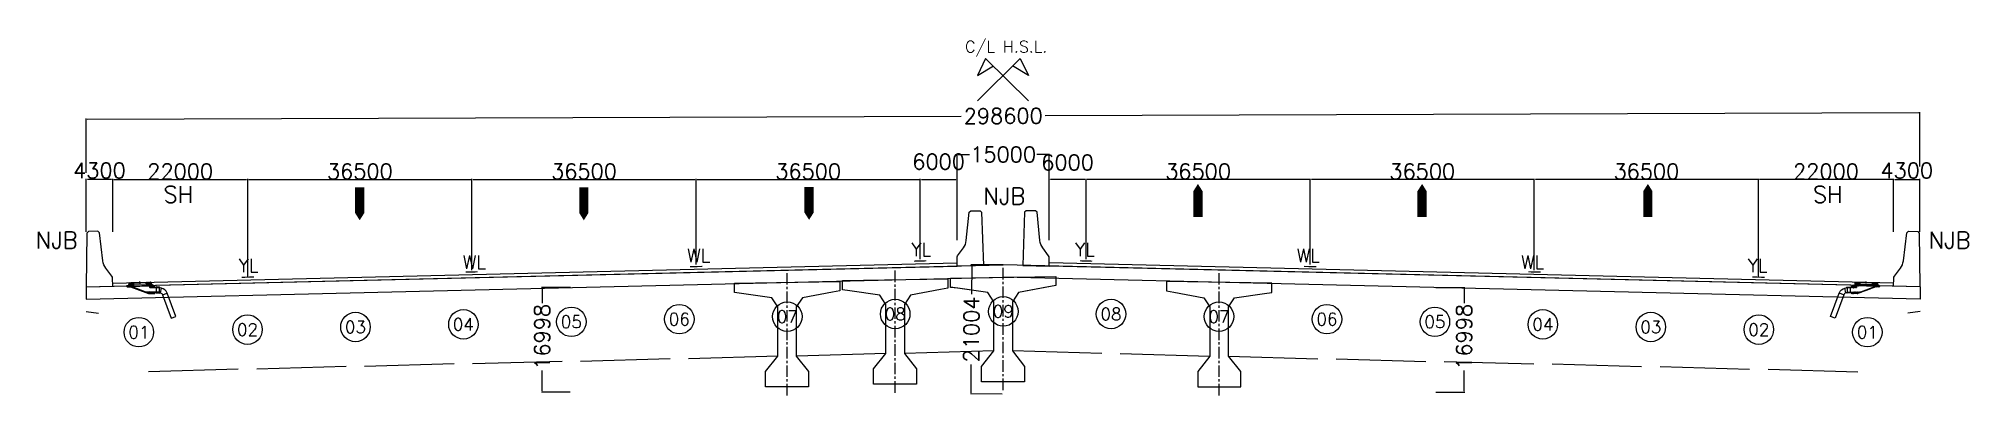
# Model space of a CAD drawing. Header units: metres. Extents: x 565382 to 572500, y 2710622 to 2713609.
# Drawn here: x 571686.6 to 572000.9, y 2712629.4 to 2712687.4 of the extents above; entities that cross this region are included whole.
import ezdxf
from ezdxf.enums import TextEntityAlignment as Align

# ---------------------------------------------------------------- set-up
doc = ezdxf.new("R2010")
doc.units = ezdxf.units.M
doc.linetypes.add('CENTER', pattern=[2, 1.25, -0.25, 0.25, -0.25])
doc.linetypes.add('DASHDOT', pattern=[25.4, 12.7, -6.35, 0, -6.35])
doc.layers.get('Defpoints').update_dxf_attribs({"lineweight": 15})
for name, color, linetype in [('-ANNO-T080', 2, 'Continuous'), ('-BRDG LAYOUT', 210, 'Continuous'), ('-COLMNS', 11, 'Continuous'), ('-DIM', 1, 'Continuous'), ('-DIM HIDE', 2, 'Continuous'), ('-Dim lanes', 3, 'Continuous'), ('-DIM S', 1, 'Continuous'), ('-DIM SPACING', 240, 'Continuous'), ('-DIMLN-C', 1, 'Continuous'), ('-DRNG', 160, 'Continuous'), ('-Grdr no', 252, 'Continuous'), ('-NEW PIER STYLE', 210, 'Continuous'), ('-Pier', 210, 'Continuous'), ('-PIER-MBND', 3, 'Continuous'), ('-SCUPPER', 1, 'Continuous'), ('B-ASFLT-C', 8, 'Continuous'), ('B-AXECL-D', 1, 'DASHDOT'), ('B-BEMEL-H', 140, 'Continuous'), ('NOT-PLOT', 4, 'Continuous')]:
    doc.layers.add(name, color=color, linetype=linetype)
doc.layers.add('-Route', color=7, linetype='Continuous', true_color=0x595da6)
doc.styles.add('LE100', font='simplex.shx', dxfattribs={"height": 270})
doc.styles.add('ROMANS', font='romans.shx', dxfattribs={"height": 2.5})
doc.dimstyles.new('ZFP-DIM-75', dxfattribs={"dimscale": 0.075, "dimtxt": 2.5, "dimasz": 2.5, "dimexe": 1.5, "dimexo": 1, "dimgap": 0.75, "dimtad": 1, "dimdec": 0, "dimlfac": 1000, "dimzin": 1, "dimdsep": 46, "dimtxsty": 'ROMANS', "dimcen": 0, "dimdle": 200, "dimclrd": 240, "dimclre": 240, "dimclrt": 40, "dimaunit": 1, "dimazin": 0, "dimtfac": 2, "dimtdec": 0, "dimtmove": 0, "dimatfit": 3, "dimfxl": 1, "dimtvp": 1, "dimtolj": 1, "dimtzin": 1, "dimarcsym": 0})
pattern_1 = [(41.27816908186, (3362834520.988, 1008483973.6895), (-5.313634249687, 4.392893398124), [])]
pattern_2 = [(140.41874361452, (3362834520.988, 1008483973.6895), (-5.156581019644, -4.526687106548), [])]

msp = doc.modelspace()

# ---------------------------------------------------------------- texts
at = {"layer": '-ANNO-T080', "style": 'LE100'}
msp.add_text('C/L H.S.L.', height=1.89, dxfattribs=at).set_placement((571837.5301, 2712685.1889, -624.8892))
at = {"layer": '-ANNO-T080', "color": 7, "style": 'LE100'}
for s, p in [('YL', (571828.7363, 2712652.0686, -624.8892)), ('YL', (571855.4013, 2712652.0686, -624.8892)), ('YL', (571719.2005, 2712649.4443, -624.8892)), ('WL', (571755.7062, 2712649.9919, -624.8892)), ('WL', (571792.2363, 2712651.0937, -624.8892)), ('WL', (571891.4899, 2712651.0937, -624.8892)), ('WL', (571928.02, 2712649.9919, -624.8892)), ('YL', (571964.9371, 2712649.4443, -624.8892))]:
    msp.add_text(s, height=2.16, dxfattribs=at).set_placement(p)
at = {"layer": '-DIMLN-C', "style": 'LE100'}
for p in [(571709.4212, 2712660.7573, -624.8892), (571978.0078, 2712660.7573, -624.8892)]:
    msp.add_text('SH', height=2.7, dxfattribs=at).set_placement(p, align=Align.CENTER)
msp.add_text('NJB', height=2.7, dxfattribs=at).set_placement((571840.4974, 2712660.4794, -569.3186))
at = {"layer": '-DIMLN-C', "char_height": 2.7, "style": 'LE100'}
for insert, attachment_point in [((571693.0126, 2712656.0135, -624.8806), 3), ((571994.4165, 2712656.0135, -624.8806), 1)]:
    msp.add_mtext('NJB', dxfattribs=dict(at, insert=insert, attachment_point=attachment_point))
at = {"layer": '-Grdr no', "style": 'ROMANS'}
for s, p in [('09', (571843.7368, 2712643.0744, -624.8892)), ('02', (571720.6645, 2712640.1207, -624.8892)), ('03', (571738.2407, 2712640.5425, -624.8892)), ('04', (571755.8245, 2712640.9645, -624.8892)), ('05', (571773.4045, 2712641.3865, -624.8892)), ('06', (571790.9845, 2712641.8084, -624.8892)), ('07', (571808.5645, 2712642.2303, -624.8892)), ('08', (571826.1445, 2712642.6522, -624.8892)), ('08', (571861.2845, 2712642.6522, -624.8892)), ('07', (571878.8645, 2712642.2303, -624.8892)), ('06', (571896.4445, 2712641.8084, -624.8892)), ('05', (571914.0245, 2712641.3865, -624.8892)), ('04', (571931.6045, 2712640.9645, -624.8892)), ('03', (571949.1883, 2712640.5425, -624.8892)), ('02', (571966.7645, 2712640.1207, -624.8892)), ('01', (571702.9795, 2712639.6963, -624.8892)), ('01', (571984.4495, 2712639.6963, -624.8892))]:
    msp.add_text(s, height=2, dxfattribs=at).set_placement(p, align=Align.MIDDLE_CENTER)

# ---------------------------------------------------------------- blocks, each defined once
blk = doc.blocks.new('*D226')
at = {"layer": '-Dim lanes', "lineweight": -2, "transparency": 16777216}
for p, q in [((571836.21, 2712654.66), (571836.21, 2712668.72)), ((571836.4, 2712668.61), (571838.24, 2712668.61)), ((571851.03, 2712668.61), (571849.19, 2712668.61)), ((571851.21, 2712654.66), (571851.21, 2712668.72))]:
    blk.add_line(p, q, dxfattribs=at)
at = {"layer": '-Dim lanes', "transparency": 16777216}
for points in [[(571836.4, 2712668.64), (571836.4, 2712668.58), (571836.21, 2712668.61)], [(571851.03, 2712668.64), (571851.03, 2712668.58), (571851.21, 2712668.61)]]:
    blk.add_solid(points, dxfattribs=at)
at = {"layer": 'Defpoints', "color": 0, "transparency": 16777216}
for p in [(571851.21, 2712668.61), (571836.21, 2712654.58), (571851.21, 2712654.58)]:
    blk.add_point(p, dxfattribs=at)
at = {"layer": '-Dim lanes', "color": 2, "transparency": 16777216, "insert": (571843.71, 2712668.61), "char_height": 2.5, "attachment_point": 5, "style": 'ROMANS'}
blk.add_mtext('\\A1;15000', dxfattribs=at)
blk = doc.blocks.new('STR15')
at = {"layer": '-DIM', "color": 1}
for p, q in [((-402, 398), (-593, 2)), ((402, 398), (-593, -587)), ((-593, 2), (-223, 221)), ((-402, 398), (593, -587)), ((593, 2), (223, 221)), ((402, 398), (593, 2))]:
    blk.add_line(p, q, dxfattribs=at)
blk = doc.blocks.new('*D237')
at = {"layer": '-Dim lanes', "lineweight": -2, "transparency": 16777216}
for p, q in [((571830.21, 2712656.19), (571830.21, 2712664.66)), ((571830.4, 2712664.55), (571836.03, 2712664.55)), ((571836.21, 2712656.19), (571836.21, 2712664.66))]:
    blk.add_line(p, q, dxfattribs=at)
at = {"layer": '-Dim lanes', "transparency": 16777216}
for points in [[(571830.4, 2712664.58), (571830.4, 2712664.51), (571830.21, 2712664.55)], [(571836.03, 2712664.58), (571836.03, 2712664.51), (571836.21, 2712664.55)]]:
    blk.add_solid(points, dxfattribs=at)
at = {"layer": 'Defpoints', "color": 0, "transparency": 16777216}
for p in [(571836.21, 2712664.55), (571830.21, 2712656.12), (571836.21, 2712656.12)]:
    blk.add_point(p, dxfattribs=at)
at = {"layer": '-Dim lanes', "color": 2, "transparency": 16777216, "insert": (571833.21, 2712667.43), "char_height": 2.5, "attachment_point": 5, "style": 'ROMANS'}
blk.add_mtext('\\A1;6000', dxfattribs=at)
blk = doc.blocks.new('*D238')
at = {"layer": '-Dim lanes', "lineweight": -2, "transparency": 16777216}
for p, q in [((571694.41, 2712656.04), (571694.41, 2712664.66)), ((571698.53, 2712664.55), (571694.6, 2712664.55)), ((571698.71, 2712656.04), (571698.71, 2712664.66))]:
    blk.add_line(p, q, dxfattribs=at)
at = {"layer": '-Dim lanes', "transparency": 16777216}
for points in [[(571694.6, 2712664.58), (571694.6, 2712664.51), (571694.41, 2712664.55)], [(571698.53, 2712664.58), (571698.53, 2712664.51), (571698.71, 2712664.55)]]:
    blk.add_solid(points, dxfattribs=at)
at = {"layer": 'Defpoints', "color": 0, "transparency": 16777216}
for p in [(571694.41, 2712664.55), (571694.41, 2712655.97), (571698.71, 2712655.97)]:
    blk.add_point(p, dxfattribs=at)
at = {"layer": '-Dim lanes', "color": 2, "transparency": 16777216, "insert": (571696.56, 2712665.99), "char_height": 2.5, "attachment_point": 5, "style": 'ROMANS'}
blk.add_mtext('\\A1;4300', dxfattribs=at)
blk = doc.blocks.new('*D239')
at = {"layer": '-Dim lanes', "lineweight": -2, "transparency": 16777216}
for p, q in [((571993.01, 2712666.62), (571992.98, 2712675.47)), ((571694.42, 2712665.62), (571694.39, 2712674.47)), ((571694.57, 2712674.36), (571836.88, 2712674.83)), ((571992.8, 2712675.35), (571850.57, 2712674.88))]:
    blk.add_line(p, q, dxfattribs=at)
at = {"layer": '-Dim lanes', "transparency": 16777216}
for points in [[(571992.8, 2712675.39), (571992.8, 2712675.32), (571992.99, 2712675.36)], [(571694.57, 2712674.39), (571694.57, 2712674.32), (571694.39, 2712674.36)]]:
    blk.add_solid(points, dxfattribs=at)
at = {"layer": 'Defpoints', "color": 0, "transparency": 16777216}
for p in [(571694.39, 2712674.36), (571993.01, 2712666.55), (571694.42, 2712665.55)]:
    blk.add_point(p, dxfattribs=at)
at = {"layer": '-Dim lanes', "color": 2, "transparency": 16777216, "insert": (571843.73, 2712674.86), "char_height": 2.5, "attachment_point": 5, "rotation": 0.1919, "style": 'ROMANS'}
blk.add_mtext('\\A1;298600', dxfattribs=at)
blk = doc.blocks.new('*D229')
at = {"layer": '-DIM HIDE', "color": 1, "lineweight": -2, "transparency": 16777216}
for p, q in [((571773.24, 2712646.95), (571768.55, 2712646.95)), ((571768.66, 2712646.76), (571768.66, 2712644.42)), ((571768.66, 2712630.14), (571768.66, 2712633.48)), ((571773.23, 2712629.95), (571768.55, 2712629.95))]:
    blk.add_line(p, q, dxfattribs=at)
at = {"layer": '-DIM HIDE', "color": 1, "transparency": 16777216}
for points in [[(571768.63, 2712646.76), (571768.69, 2712646.76), (571768.66, 2712646.95)], [(571768.63, 2712630.14), (571768.69, 2712630.14), (571768.66, 2712629.95)]]:
    blk.add_solid(points, dxfattribs=at)
at = {"layer": 'Defpoints', "color": 0, "transparency": 16777216}
for p in [(571773.31, 2712646.95), (571768.66, 2712629.95), (571773.31, 2712629.95)]:
    blk.add_point(p, dxfattribs=at)
at = {"layer": '-DIM HIDE', "color": 2, "transparency": 16777216, "insert": (571768.66, 2712638.95), "char_height": 2.5, "attachment_point": 5, "rotation": 89.9935, "style": 'ROMANS'}
blk.add_mtext('\\A1;16998', dxfattribs=at)
blk = doc.blocks.new('*D240')
at = {"layer": '-Dim lanes', "lineweight": -2, "transparency": 16777216}
for p, q in [((571698.71, 2712656.04), (571698.71, 2712664.66)), ((571698.9, 2712664.55), (571720.53, 2712664.55)), ((571720.71, 2712648.69), (571720.71, 2712664.66))]:
    blk.add_line(p, q, dxfattribs=at)
at = {"layer": '-Dim lanes', "transparency": 16777216}
for points in [[(571698.9, 2712664.58), (571698.9, 2712664.51), (571698.71, 2712664.55)], [(571720.53, 2712664.58), (571720.53, 2712664.51), (571720.71, 2712664.55)]]:
    blk.add_solid(points, dxfattribs=at)
at = {"layer": 'Defpoints', "color": 0, "transparency": 16777216}
for p in [(571720.71, 2712664.55), (571698.71, 2712655.97), (571720.71, 2712648.61)]:
    blk.add_point(p, dxfattribs=at)
at = {"layer": '-Dim lanes', "color": 2, "transparency": 16777216, "insert": (571709.71, 2712665.85), "char_height": 2.5, "attachment_point": 5, "style": 'ROMANS'}
blk.add_mtext('\\A1;22000', dxfattribs=at)
blk = doc.blocks.new('*D241')
at = {"layer": '-Dim lanes', "lineweight": -2, "transparency": 16777216}
for p, q in [((571720.71, 2712648.92), (571720.71, 2712664.66)), ((571720.9, 2712664.55), (571757.03, 2712664.55)), ((571757.21, 2712649.8), (571757.21, 2712664.66))]:
    blk.add_line(p, q, dxfattribs=at)
at = {"layer": '-Dim lanes', "transparency": 16777216}
for points in [[(571720.9, 2712664.58), (571720.9, 2712664.51), (571720.71, 2712664.55)], [(571757.03, 2712664.58), (571757.03, 2712664.51), (571757.21, 2712664.55)]]:
    blk.add_solid(points, dxfattribs=at)
at = {"layer": 'Defpoints', "color": 0, "transparency": 16777216}
for p in [(571757.21, 2712664.55), (571720.71, 2712648.85), (571757.21, 2712649.72)]:
    blk.add_point(p, dxfattribs=at)
at = {"layer": '-Dim lanes', "color": 2, "transparency": 16777216, "insert": (571738.96, 2712665.85), "char_height": 2.5, "attachment_point": 5, "style": 'ROMANS'}
blk.add_mtext('\\A1;36500', dxfattribs=at)
blk = doc.blocks.new('*D242')
at = {"layer": '-Dim lanes', "lineweight": -2, "transparency": 16777216}
for p, q in [((571757.21, 2712649.8), (571757.21, 2712664.66)), ((571757.4, 2712664.55), (571793.53, 2712664.55)), ((571793.71, 2712650.68), (571793.71, 2712664.66))]:
    blk.add_line(p, q, dxfattribs=at)
at = {"layer": '-Dim lanes', "transparency": 16777216}
for points in [[(571757.4, 2712664.58), (571757.4, 2712664.51), (571757.21, 2712664.55)], [(571793.53, 2712664.58), (571793.53, 2712664.51), (571793.71, 2712664.55)]]:
    blk.add_solid(points, dxfattribs=at)
at = {"layer": 'Defpoints', "color": 0, "transparency": 16777216}
for p in [(571793.71, 2712664.55), (571793.71, 2712650.6), (571757.21, 2712649.72)]:
    blk.add_point(p, dxfattribs=at)
at = {"layer": '-Dim lanes', "color": 2, "transparency": 16777216, "insert": (571775.46, 2712665.85), "char_height": 2.5, "attachment_point": 5, "style": 'ROMANS'}
blk.add_mtext('\\A1;36500', dxfattribs=at)
blk = doc.blocks.new('*D243')
at = {"layer": '-Dim lanes', "lineweight": -2, "transparency": 16777216}
for p, q in [((571793.71, 2712650.68), (571793.71, 2712664.66)), ((571793.9, 2712664.55), (571830.03, 2712664.55)), ((571830.21, 2712651.55), (571830.21, 2712664.66))]:
    blk.add_line(p, q, dxfattribs=at)
at = {"layer": '-Dim lanes', "transparency": 16777216}
for points in [[(571793.9, 2712664.58), (571793.9, 2712664.51), (571793.71, 2712664.55)], [(571830.03, 2712664.58), (571830.03, 2712664.51), (571830.21, 2712664.55)]]:
    blk.add_solid(points, dxfattribs=at)
at = {"layer": 'Defpoints', "color": 0, "transparency": 16777216}
for p in [(571830.21, 2712664.55), (571793.71, 2712650.6), (571830.21, 2712651.48)]:
    blk.add_point(p, dxfattribs=at)
at = {"layer": '-Dim lanes', "color": 2, "transparency": 16777216, "insert": (571811.96, 2712665.85), "char_height": 2.5, "attachment_point": 5, "style": 'ROMANS'}
blk.add_mtext('\\A1;36500', dxfattribs=at)
blk = doc.blocks.new('GRDR-1713-1700')
at = {"layer": '-DIM S', "color": 3}
blk.add_lwpolyline([(-0.74, 1.519), (-0.856, 1.535), (-0.856, 1.687), (0.857, 1.713), (0.857, 1.563), (0.74, 1.541), (0.25, 1.45), (0.15, 1.3), (0.15, 0.5), (0.35, 0.25), (0.35, 0), (-0.35, 0), (-0.35, 0.25), (-0.15, 0.5), (-0.15, 1.3), (-0.25, 1.45)], close=True, dxfattribs=at)
at = {"layer": 'B-AXECL-D', "color": 4, "linetype": 'CENTER', "ltscale": 0.15}
blk.add_line((0, -0.137), (0, 1.861), dxfattribs=at)
blk = doc.blocks.new('*D214')
at = {"layer": '-DIM HIDE', "color": 1, "lineweight": -2, "transparency": 16777216}
for p, q in [((571843.64, 2712650.64), (571838.48, 2712650.67)), ((571838.59, 2712650.48), (571838.57, 2712645.86)), ((571838.49, 2712629.85), (571838.51, 2712634.43)), ((571843.54, 2712629.64), (571838.38, 2712629.66))]:
    blk.add_line(p, q, dxfattribs=at)
at = {"layer": '-DIM HIDE', "color": 1, "transparency": 16777216}
for points in [[(571838.56, 2712650.48), (571838.62, 2712650.48), (571838.59, 2712650.66)], [(571838.46, 2712629.85), (571838.52, 2712629.85), (571838.49, 2712629.66)]]:
    blk.add_solid(points, dxfattribs=at)
at = {"layer": 'Defpoints', "color": 0, "transparency": 16777216}
for p in [(571843.71, 2712650.64), (571838.49, 2712629.66), (571843.61, 2712629.64)]:
    blk.add_point(p, dxfattribs=at)
at = {"layer": '-DIM HIDE', "color": 2, "transparency": 16777216, "insert": (571838.54, 2712640.15), "char_height": 2.5, "attachment_point": 5, "rotation": 89.7279, "style": 'ROMANS'}
blk.add_mtext('\\A1;21004', dxfattribs=at)
blk = doc.blocks.new('SCUP')
at = {"layer": '-SCUPPER'}
h = blk.add_hatch(dxfattribs=at)
h.set_pattern_fill('ANSI31', color=256, scale=0.05, angle=0.8594, style=0)
h.set_pattern_definition(pattern_1)
edge = h.paths.add_edge_path()
edge.add_line((156, -33), (155, -2))
edge.add_ellipse((150, -2), major_axis=(-4.74, 0), ratio=0.8519, start_angle=180.8594, end_angle=270.8594)
edge.add_line((150, 2), (101, 1))
edge.add_line((101, 1), (101, -34))
edge.add_line((101, -34), (156, -33))
h = blk.add_hatch(dxfattribs=at)
h.set_pattern_fill('ANSI31', color=256, scale=0.05, angle=0.8594, style=0)
h.set_pattern_definition(pattern_1)
edge = h.paths.add_edge_path()
edge.add_ellipse((177, -3), major_axis=(5.92, 0), ratio=0.8519, start_angle=4.1762, end_angle=90.8594)
edge.add_line((177, 2), (156, 2))
edge.add_line((156, 2), (157, -57))
edge.add_line((157, -57), (109, -58))
edge.add_line((109, -58), (110, -74))
edge.add_line((110, -74), (215, -73))
edge.add_line((215, -73), (214, -58))
edge.add_ellipse((212, -58), major_axis=(-2.37, 0), ratio=0.8519, start_angle=180.8594, end_angle=270.8594)
edge.add_line((212, -56), (194, -57))
edge.add_ellipse((194, -52), major_axis=(-5.92, 0), ratio=0.8519, start_angle=4.1762, end_angle=90.8594, ccw=False)
edge.add_line((188, -52), (183, -2))
h = blk.add_hatch(dxfattribs=at)
h.set_pattern_fill('ANSI31', color=256, scale=0.05, angle=90.8594, style=0)
h.set_pattern_definition(pattern_2)
edge = h.paths.add_edge_path()
edge.add_ellipse((-160, -111), major_axis=(5.92, 0), ratio=0.8519, start_angle=276.573, end_angle=360.8594, ccw=False)
edge.add_line((-159, -116), (-310, -131))
edge.add_line((-310, -131), (-310, -120))
edge.add_line((-310, -120), (-236, -113))
edge.add_line((-236, -113), (-236, -87))
edge.add_line((-236, -87), (-212, -87))
edge.add_line((-212, -87), (-212, -78))
edge.add_line((-212, -78), (-154, -78))
edge.add_line((-154, -78), (-154, -111))
h = blk.add_hatch(dxfattribs=at)
h.set_pattern_fill('ANSI31', color=256, scale=0.05, angle=90.8594, style=0)
h.set_pattern_definition(pattern_2)
edge = h.paths.add_edge_path()
edge.add_line((157, -82), (209, -81))
edge.add_ellipse((209, -76), major_axis=(5.92, 0), ratio=0.8519, start_angle=-89.1406, end_angle=0.8594)
edge.add_line((215, -76), (215, -73))
edge.add_line((215, -73), (157, -74))
edge.add_line((157, -74), (-81, -205))
edge.add_line((-81, -205), (-308, -221))
edge.add_line((-308, -221), (-308, -231))
edge.add_line((-308, -231), (-238, -227))
edge.add_line((-238, -227), (-238, -241))
edge.add_ellipse((-233, -241), major_axis=(-4.74, 0), ratio=0.8519, start_angle=0.8594, end_angle=90.8594)
edge.add_line((-233, -245), (-136, -244))
edge.add_ellipse((-136, -239), major_axis=(-5.92, 0), ratio=0.8519, start_angle=90.8594, end_angle=123.1297)
edge.add_line((-133, -243), (157, -82))
h = blk.add_hatch(dxfattribs=at)
h.set_pattern_fill('ANSI31', color=256, scale=0.05, angle=0.8594, style=0)
h.set_pattern_definition(pattern_1)
edge = h.paths.add_edge_path()
edge.add_line((-155, -61), (-155, -37))
edge.add_line((-155, -37), (-156, -2))
edge.add_line((-156, -2), (-177, -2))
edge.add_ellipse((-177, -7), major_axis=(5.92, 0), ratio=0.8519, start_angle=90.8594, end_angle=180.8594)
edge.add_ellipse((-177, -7), major_axis=(-5.92, 0), ratio=0.8519, start_angle=357.5426, end_angle=360.8594, ccw=False)
edge.add_line((-183, -7), (-186, -57))
edge.add_ellipse((-192, -57), major_axis=(-5.92, 0), ratio=0.8519, start_angle=90.8594, end_angle=177.5426, ccw=False)
edge.add_line((-192, -62), (-210, -62))
edge.add_ellipse((-210, -64), major_axis=(-2.37, 0), ratio=0.8519, start_angle=-89.1406, end_angle=0.8594)
edge.add_line((-212, -64), (-212, -78))
edge.add_line((-212, -78), (-107, -77))
edge.add_line((-107, -77), (-107, -60))
edge.add_line((-107, -60), (-155, -61))
h = blk.add_hatch(dxfattribs=at)
h.set_pattern_fill('ANSI31', color=256, scale=0.05, angle=0.8594, style=0)
h.set_pattern_definition(pattern_1)
edge = h.paths.add_edge_path()
edge.add_line((-154, -37), (-100, -37))
edge.add_line((-100, -37), (-101, -1))
edge.add_line((-101, -1), (-150, -2))
edge.add_ellipse((-150, -6), major_axis=(4.74, 0), ratio=0.8519, start_angle=90.8594, end_angle=180.8594)
edge.add_line((-155, -6), (-154, -37))
h = blk.add_hatch(dxfattribs=at)
h.set_pattern_fill('ANSI31', color=256, scale=0.05, angle=0.8594, style=0)
h.set_pattern_definition(pattern_1)
h.paths.add_polyline_path([(-107, -60), (-108, -37), (-155, -37), (-155, -61)])
h = blk.add_hatch(dxfattribs=at)
h.set_pattern_fill('ANSI31', color=256, scale=0.05, angle=0.8594, style=0)
h.set_pattern_definition(pattern_1)
h.paths.add_polyline_path([(156, -33), (109, -34), (109, -58), (157, -57)])
for p, q in [((-101, -1), (101, 1)), ((0, -21), (0, 21)), ((101, 1), (150, 2)), ((101, -34), (101, 1)), ((177, 2), (156, 2)), ((156, 2), (157, -57)), ((-236, -113), (-310, -120)), ((-159, -116), (-310, -131)), ((-310, -120), (-308, -231)), ((-308, -221), (-81, -205)), ((-308, -231), (-238, -227)), ((-238, -241), (-238, -227)), ((-212, -87), (-236, -87)), ((-236, -87), (-236, -113)), ((-136, -244), (-233, -245)), ((-212, -64), (-212, -78)), ((215, -73), (-212, -78)), ((-212, -78), (-212, -87)), ((-210, -62), (-192, -62)), ((-183, -7), (-186, -57)), ((-177, -2), (-156, -2)), ((-156, -2), (-155, -61)), ((-155, -6), (-154, -37)), ((-155, -61), (-155, -37)), ((-155, -37), (-108, -37)), ((-155, -61), (-107, -60)), ((-107, -60), (-155, -61)), ((-154, -37), (-100, -37)), ((-154, -78), (-154, -111)), ((-101, -1), (-150, -2)), ((157, -82), (-133, -243)), ((-108, -37), (-107, -60)), ((-107, -60), (-107, -77)), ((-100, -37), (-101, -1)), ((-100, -37), (101, -34)), ((-81, -205), (157, -74)), ((156, -33), (101, -34)), ((156, -33), (109, -34)), ((109, -34), (109, -58)), ((157, -57), (109, -58)), ((109, -58), (157, -57)), ((109, -58), (110, -74)), ((155, -2), (156, -33)), ((157, -57), (156, -33)), ((209, -81), (157, -82)), ((183, -2), (188, -52)), ((212, -56), (194, -57)), ((214, -58), (215, -73)), ((215, -73), (215, -76))]:
    blk.add_line(p, q, dxfattribs=at)
for centre, major_axis, start_param, end_param in [((150, -2), (-4.74, 0), 3.156592, 4.727388), ((177, -3), (-5.92, 0), 3.21448, 4.727388), ((-233, -241), (4.74, 0), 3.156592, 4.727388), ((-210, -64), (-2.37, 0), -1.555797, 0.014999), ((-192, -57), (-5.92, 0), 1.585795, 3.098703), ((-177, -7), (5.92, 0), 1.585795, 3.098703), ((-160, -111), (5.92, 0), -1.456076, 0.014999), ((-150, -6), (4.74, 0), 1.585795, 3.156592), ((-127, -20), (-10.9, 0), 3.141593, 9.424778), ((-136, -239), (-5.92, 0), 1.585795, 2.149019), ((194, -52), (5.92, 0), 3.21448, 4.727388), ((209, -76), (5.92, 0), -1.555797, 0.014999), ((212, -58), (2.37, 0), 0.014999, 1.585795)]:
    blk.add_ellipse(centre, major_axis=major_axis, ratio=0.8519, start_param=start_param, end_param=end_param, dxfattribs=at)
blk = doc.blocks.new('*D231')
at = {"layer": '-Dim lanes', "lineweight": -2, "transparency": 16777216}
for p, q in [((571851.21, 2712656.19), (571851.21, 2712664.66)), ((571857.03, 2712664.55), (571851.4, 2712664.55)), ((571857.21, 2712656.19), (571857.21, 2712664.66))]:
    blk.add_line(p, q, dxfattribs=at)
at = {"layer": '-Dim lanes', "transparency": 16777216}
for points in [[(571851.4, 2712664.58), (571851.4, 2712664.51), (571851.21, 2712664.55)], [(571857.03, 2712664.58), (571857.03, 2712664.51), (571857.21, 2712664.55)]]:
    blk.add_solid(points, dxfattribs=at)
at = {"layer": 'Defpoints', "color": 0, "transparency": 16777216}
for p in [(571851.21, 2712664.55), (571851.21, 2712656.12), (571857.21, 2712656.12)]:
    blk.add_point(p, dxfattribs=at)
at = {"layer": '-Dim lanes', "color": 2, "transparency": 16777216, "insert": (571854.21, 2712667.31), "char_height": 2.5, "attachment_point": 5, "style": 'ROMANS'}
blk.add_mtext('\\A1;6000', dxfattribs=at)
blk = doc.blocks.new('*D232')
at = {"layer": '-Dim lanes', "lineweight": -2, "transparency": 16777216}
for p, q in [((571988.71, 2712656.04), (571988.71, 2712664.66)), ((571988.9, 2712664.55), (571992.83, 2712664.55)), ((571993.01, 2712656.04), (571993.01, 2712664.66))]:
    blk.add_line(p, q, dxfattribs=at)
at = {"layer": '-Dim lanes', "transparency": 16777216}
for points in [[(571988.9, 2712664.58), (571988.9, 2712664.51), (571988.71, 2712664.55)], [(571992.83, 2712664.58), (571992.83, 2712664.51), (571993.01, 2712664.55)]]:
    blk.add_solid(points, dxfattribs=at)
at = {"layer": 'Defpoints', "color": 0, "transparency": 16777216}
for p in [(571993.01, 2712664.55), (571988.71, 2712655.97), (571993.01, 2712655.97)]:
    blk.add_point(p, dxfattribs=at)
at = {"layer": '-Dim lanes', "color": 2, "transparency": 16777216, "insert": (571990.86, 2712665.99), "char_height": 2.5, "attachment_point": 5, "style": 'ROMANS'}
blk.add_mtext('\\A1;4300', dxfattribs=at)
blk = doc.blocks.new('*D224')
at = {"layer": '-DIM SPACING', "color": 1, "lineweight": -2, "transparency": 16777216}
for p, q in [((571914.19, 2712646.95), (571918.92, 2712646.94)), ((571918.81, 2712646.75), (571918.8, 2712644.42)), ((571918.77, 2712630.13), (571918.78, 2712633.48)), ((571914.15, 2712629.95), (571918.88, 2712629.94))]:
    blk.add_line(p, q, dxfattribs=at)
at = {"layer": '-DIM SPACING', "color": 1, "transparency": 16777216}
for points in [[(571918.78, 2712646.75), (571918.84, 2712646.75), (571918.81, 2712646.94)], [(571918.74, 2712630.13), (571918.8, 2712630.13), (571918.77, 2712629.94)]]:
    blk.add_solid(points, dxfattribs=at)
at = {"layer": 'Defpoints', "color": 0, "transparency": 16777216}
for p in [(571914.12, 2712646.95), (571914.07, 2712629.95), (571918.77, 2712629.94)]:
    blk.add_point(p, dxfattribs=at)
at = {"layer": '-DIM SPACING', "color": 2, "transparency": 16777216, "insert": (571918.77, 2712638.95), "char_height": 2.5, "attachment_point": 5, "rotation": 89.8558, "style": 'ROMANS'}
blk.add_mtext('\\A1;16998', dxfattribs=at)
blk = doc.blocks.new('*D233')
at = {"layer": '-Dim lanes', "lineweight": -2, "transparency": 16777216}
for p, q in [((571966.71, 2712648.69), (571966.71, 2712664.66)), ((571988.53, 2712664.55), (571966.9, 2712664.55)), ((571988.71, 2712656.04), (571988.71, 2712664.66))]:
    blk.add_line(p, q, dxfattribs=at)
at = {"layer": '-Dim lanes', "transparency": 16777216}
for points in [[(571966.9, 2712664.58), (571966.9, 2712664.51), (571966.71, 2712664.55)], [(571988.53, 2712664.58), (571988.53, 2712664.51), (571988.71, 2712664.55)]]:
    blk.add_solid(points, dxfattribs=at)
at = {"layer": 'Defpoints', "color": 0, "transparency": 16777216}
for p in [(571966.71, 2712664.55), (571988.71, 2712655.97), (571966.71, 2712648.61)]:
    blk.add_point(p, dxfattribs=at)
at = {"layer": '-Dim lanes', "color": 2, "transparency": 16777216, "insert": (571977.71, 2712665.85), "char_height": 2.5, "attachment_point": 5, "style": 'ROMANS'}
blk.add_mtext('\\A1;22000', dxfattribs=at)
blk = doc.blocks.new('*D234')
at = {"layer": '-Dim lanes', "lineweight": -2, "transparency": 16777216}
for p, q in [((571930.21, 2712649.8), (571930.21, 2712664.66)), ((571966.53, 2712664.55), (571930.4, 2712664.55)), ((571966.71, 2712648.92), (571966.71, 2712664.66))]:
    blk.add_line(p, q, dxfattribs=at)
at = {"layer": '-Dim lanes', "transparency": 16777216}
for points in [[(571930.4, 2712664.58), (571930.4, 2712664.51), (571930.21, 2712664.55)], [(571966.53, 2712664.58), (571966.53, 2712664.51), (571966.71, 2712664.55)]]:
    blk.add_solid(points, dxfattribs=at)
at = {"layer": 'Defpoints', "color": 0, "transparency": 16777216}
for p in [(571930.21, 2712664.55), (571930.21, 2712649.72), (571966.71, 2712648.85)]:
    blk.add_point(p, dxfattribs=at)
at = {"layer": '-Dim lanes', "color": 2, "transparency": 16777216, "insert": (571948.46, 2712665.85), "char_height": 2.5, "attachment_point": 5, "style": 'ROMANS'}
blk.add_mtext('\\A1;36500', dxfattribs=at)
blk = doc.blocks.new('*D235')
at = {"layer": '-Dim lanes', "lineweight": -2, "transparency": 16777216}
for p, q in [((571893.71, 2712650.68), (571893.71, 2712664.66)), ((571930.03, 2712664.55), (571893.9, 2712664.55)), ((571930.21, 2712649.8), (571930.21, 2712664.66))]:
    blk.add_line(p, q, dxfattribs=at)
at = {"layer": '-Dim lanes', "transparency": 16777216}
for points in [[(571893.9, 2712664.58), (571893.9, 2712664.51), (571893.71, 2712664.55)], [(571930.03, 2712664.58), (571930.03, 2712664.51), (571930.21, 2712664.55)]]:
    blk.add_solid(points, dxfattribs=at)
at = {"layer": 'Defpoints', "color": 0, "transparency": 16777216}
for p in [(571893.71, 2712664.55), (571893.71, 2712650.6), (571930.21, 2712649.72)]:
    blk.add_point(p, dxfattribs=at)
at = {"layer": '-Dim lanes', "color": 2, "transparency": 16777216, "insert": (571911.96, 2712665.85), "char_height": 2.5, "attachment_point": 5, "style": 'ROMANS'}
blk.add_mtext('\\A1;36500', dxfattribs=at)
blk = doc.blocks.new('*D236')
at = {"layer": '-Dim lanes', "lineweight": -2, "transparency": 16777216}
for p, q in [((571857.21, 2712651.55), (571857.21, 2712664.66)), ((571893.53, 2712664.55), (571857.4, 2712664.55)), ((571893.71, 2712650.68), (571893.71, 2712664.66))]:
    blk.add_line(p, q, dxfattribs=at)
at = {"layer": '-Dim lanes', "transparency": 16777216}
for points in [[(571857.4, 2712664.58), (571857.4, 2712664.51), (571857.21, 2712664.55)], [(571893.53, 2712664.58), (571893.53, 2712664.51), (571893.71, 2712664.55)]]:
    blk.add_solid(points, dxfattribs=at)
at = {"layer": 'Defpoints', "color": 0, "transparency": 16777216}
for p in [(571857.21, 2712664.55), (571857.21, 2712651.48), (571893.71, 2712650.6)]:
    blk.add_point(p, dxfattribs=at)
at = {"layer": '-Dim lanes', "color": 2, "transparency": 16777216, "insert": (571875.46, 2712665.85), "char_height": 2.5, "attachment_point": 5, "style": 'ROMANS'}
blk.add_mtext('\\A1;36500', dxfattribs=at)

# ---------------------------------------------------------------- dimensions: what is measured, and where the dimension line sits
at = {"layer": '-DIM HIDE'}
for base, p1, p2, angle, picture, middle in [((571838.4903, 2712629.6607, -624.8892), (571843.7145, 2712650.6404, -624.8892), (571843.6147, 2712629.6364, -624.8892), 269.727862, '*D214', (571838.5401, 2712640.1453, -624.8892)), ((571768.6586, 2712629.9532, -624.8892), (571773.3117, 2712646.9505, -624.8892), (571773.3098, 2712629.9527, -624.8892), 269.993519, '*D229', (571768.6596, 2712638.9515, -624.8892))]:
    dim = msp.add_linear_dim(base=base, p1=p1, p2=p2, angle=angle, dimstyle='ZFP-DIM-75', override={"dimclrd": 1, "dimclre": 1, "dimclrt": 2, "dimtmove": 2}, dxfattribs=at)
    dim.commit()
    dim.dimension.update_dxf_attribs({"geometry": picture, "text_midpoint": middle, "dimtype": 161})
at = {"layer": '-Dim lanes'}
for base, p1, p2, angle, picture, middle, dimtype in [((571694.3871, 2712674.3551, -624.8892), (571993.0145, 2712666.5456, -624.8892), (571694.4166, 2712665.5456, -624.8892), 180.191882, '*D239', (571843.7256, 2712674.8553, -624.8892), 161), ((571851.2145, 2712668.6075, -624.8892), (571836.2145, 2712654.5826, -624.8892), (571851.2145, 2712654.5826, -624.8892), 180, '*D226', (571843.7145, 2712668.6075, -624.8892), 160), ((571836.2145, 2712664.5456, -624.8892), (571830.2145, 2712656.1189, -624.8892), (571836.2145, 2712656.1189, -624.8892), 0, '*D237', (571833.2145, 2712667.4275, -624.8892), 161), ((571851.2145, 2712664.5456, -624.8892), (571857.2145, 2712656.1189, -624.8892), (571851.2145, 2712656.1189, -624.8892), 180, '*D231', (571854.2145, 2712667.3069, -624.8892), 161)]:
    dim = msp.add_linear_dim(base=base, p1=p1, p2=p2, angle=angle, dimstyle='ZFP-DIM-75', override={"dimtxt": 3.33, "dimclrd": 256, "dimclre": 256, "dimclrt": 2, "dimtmove": 2}, dxfattribs=at)
    dim.commit()
    dim.dimension.update_dxf_attribs({"geometry": picture, "text_midpoint": middle, "dimtype": dimtype})
for p1, p2, distance, picture, middle in [((571698.7145, 2712655.969, -624.8892), (571694.4145, 2712655.969, -624.8892), -8.5766, '*D238', (571696.5645, 2712665.9925, -624.8892)), ((571988.7145, 2712655.969, -624.8892), (571993.0145, 2712655.969, -624.8892), 8.5766, '*D232', (571990.8645, 2712665.9925, -624.8892))]:
    dim = msp.add_aligned_dim(p1=p1, p2=p2, distance=distance, dimstyle='ZFP-DIM-75', override={"dimtxt": 3.33, "dimclrd": 256, "dimclre": 256, "dimclrt": 2, "dimtmove": 2}, dxfattribs=at)
    dim.commit()
    dim.dimension.update_dxf_attribs({"geometry": picture, "text_midpoint": middle})
for base, p1, p2, picture, middle in [((571720.7145, 2712664.5456, -624.8892), (571698.7145, 2712655.969, -624.8892), (571720.7145, 2712648.6118, -624.8892), '*D240', (571709.7145, 2712665.8519, -624.8892)), ((571757.2145, 2712664.5456, -624.8892), (571720.7145, 2712648.8486, -624.8892), (571757.2145, 2712649.7246, -624.8892), '*D241', (571738.9645, 2712665.8519, -624.8892)), ((571793.7145, 2712664.5456, -624.8892), (571757.2145, 2712649.7246, -624.8892), (571793.7145, 2712650.6006, -624.8892), '*D242', (571775.4645, 2712665.8519, -624.8892)), ((571830.2145, 2712664.5456, -624.8892), (571793.7145, 2712650.6006, -624.8892), (571830.2145, 2712651.4766, -624.8892), '*D243', (571811.9645, 2712665.8519, -624.8892))]:
    dim = msp.add_linear_dim(base=base, p1=p1, p2=p2, dimstyle='ZFP-DIM-75', override={"dimtxt": 3.33, "dimclrd": 256, "dimclre": 256, "dimclrt": 2, "dimtmove": 2}, dxfattribs=at)
    dim.commit()
    dim.dimension.update_dxf_attribs({"geometry": picture, "text_midpoint": middle})
for base, p1, p2, picture, middle in [((571857.2145, 2712664.5456, -624.8892), (571893.7145, 2712650.6006, -624.8892), (571857.2145, 2712651.4766, -624.8892), '*D236', (571875.4645, 2712665.8519, -624.8892)), ((571893.7145, 2712664.5456, -624.8892), (571930.2145, 2712649.7246, -624.8892), (571893.7145, 2712650.6006, -624.8892), '*D235', (571911.9645, 2712665.8519, -624.8892)), ((571930.2145, 2712664.5456, -624.8892), (571966.7145, 2712648.8486, -624.8892), (571930.2145, 2712649.7246, -624.8892), '*D234', (571948.4645, 2712665.8519, -624.8892)), ((571966.7145, 2712664.5456, -624.8892), (571988.7145, 2712655.969, -624.8892), (571966.7145, 2712648.6118, -624.8892), '*D233', (571977.7145, 2712665.8519, -624.8892))]:
    dim = msp.add_linear_dim(base=base, p1=p1, p2=p2, angle=180, dimstyle='ZFP-DIM-75', override={"dimtxt": 3.33, "dimclrd": 256, "dimclre": 256, "dimclrt": 2, "dimtmove": 2}, dxfattribs=at)
    dim.commit()
    dim.dimension.update_dxf_attribs({"geometry": picture, "text_midpoint": middle})
at = {"layer": '-DIM SPACING'}
dim = msp.add_linear_dim(base=(571918.7674, 2712629.9406, -624.8892), p1=(571914.1173, 2712646.9505, -624.8892), p2=(571914.0745, 2712629.9525, -624.8892), angle=269.855766, dimstyle='ZFP-DIM-75', override={"dimclrd": 1, "dimclre": 1, "dimclrt": 2, "dimtmove": 2}, dxfattribs=at)
dim.commit()
dim.dimension.update_dxf_attribs({"geometry": '*D224', "text_midpoint": (571918.7694, 2712638.9515, -624.8892), "dimtype": 161})

# ---------------------------------------------------------------- linework, layer by layer
at = {"layer": '-COLMNS'}
for p, q in [((571694.4195, 2712643.0564, -624.8892), (571696.4195, 2712642.7753, -624.8892)), ((571993.0145, 2712643.0564, -624.8892), (571991.0145, 2712642.7753, -624.8892))]:
    msp.add_line(p, q, dxfattribs=at)
at = {"layer": '-DRNG'}
for p, q in [((571706.4823, 2712646.0917, -624.8778), (571706.6365, 2712646.8767, -624.8778)), ((571706.8217, 2712645.7948, -624.8778), (571707.5793, 2712646.0518, -624.8778)), ((571980.6073, 2712645.7948, -624.8778), (571979.8497, 2712646.0518, -624.8778)), ((571980.9467, 2712646.0917, -624.8778), (571980.7926, 2712646.8767, -624.8778))]:
    msp.add_line(p, q, dxfattribs=at)
at = {"layer": '-DRNG', "elevation": -624.8892, "flags": 128}
for points in [[(571709, 2712642.2543), (571707.5793, 2712646.0518, 0.26863734), (571706.6365, 2712646.8767), (571706.4614, 2712646.9111), (571706.3538, 2712647.0414), (571705.7949, 2712647.0832), (571705.7949, 2712646.0827), (571706.2584, 2712646.0504), (571706.3401, 2712646.1197), (571706.4823, 2712646.0917, -0.26863734), (571706.8217, 2712645.7948), (571708.2424, 2712641.9972), (571709, 2712642.2543)], [(571978.429, 2712642.2543), (571979.8497, 2712646.0518, -0.26863734), (571980.7926, 2712646.8767), (571980.9676, 2712646.9111), (571981.0752, 2712647.0414), (571981.6341, 2712647.0832), (571981.6341, 2712646.0827), (571981.1707, 2712646.0504), (571981.0889, 2712646.1197), (571980.9467, 2712646.0917, 0.26863734), (571980.6073, 2712645.7948), (571979.1866, 2712641.9972), (571978.429, 2712642.2543)]]:
    msp.add_lwpolyline(points, format="xyb", dxfattribs=at)
at = {"layer": '-Grdr no', "color": 7}
for centre in [(571790.9845, 2712641.8084, -624.8892), (571808.5645, 2712642.2303, -624.8892), (571826.1445, 2712642.6522, -624.8892), (571843.7368, 2712643.0744, -624.8892), (571861.2845, 2712642.6522, -624.8892), (571878.8645, 2712642.2303, -624.8892), (571896.4445, 2712641.8084, -624.8892), (571702.9795, 2712639.6963, -624.8892), (571720.6645, 2712640.1207, -624.8892), (571738.2407, 2712640.5425, -624.8892), (571755.8245, 2712640.9645, -624.8892), (571773.4045, 2712641.3865, -624.8892), (571914.0245, 2712641.3865, -624.8892), (571931.6045, 2712640.9645, -624.8892), (571949.1883, 2712640.5425, -624.8892), (571966.7645, 2712640.1207, -624.8892), (571984.4495, 2712639.6963, -624.8892)]:
    msp.add_circle(centre, 2.4, dxfattribs=at)
at = {"layer": '-Pier', "color": 7, "const_width": 0.2, "elevation": -624.8892}
for points in [[(571792.7151, 2712650.3427), (571794.7139, 2712650.3907)], [(571894.7139, 2712650.3427), (571892.7151, 2712650.3907)], [(571756.1709, 2712649.4667), (571758.1697, 2712649.5147)], [(571931.2582, 2712649.4667), (571929.2593, 2712649.5147)]]:
    msp.add_lwpolyline(points, dxfattribs=at)
at = {"layer": '-Pier', "color": 2, "const_width": 0.2, "elevation": -624.8892}
for points in [[(571829.2175, 2712651.2524), (571831.2163, 2712651.3003)], [(571858.2116, 2712651.2524), (571856.2127, 2712651.3003)], [(571719.7175, 2712648.6244), (571721.7163, 2712648.6723)], [(571967.7116, 2712648.6244), (571965.7127, 2712648.6723)]]:
    msp.add_lwpolyline(points, dxfattribs=at)
at = {"layer": '-PIER-MBND'}
for p, q in [((571694.4145, 2712647.0572, -624.8892), (571694.4145, 2712645.0569, -624.8892)), ((571993.0145, 2712647.0572, -624.8892), (571993.0145, 2712645.0569, -624.8892))]:
    msp.add_line(p, q, dxfattribs=at)
at = {"layer": '-Route', "elevation": -624.8892, "flags": 128}
for points in [[(571738.9344, 2712663.2626, 1.5, 1.5, 0), (571738.9344, 2712660.8541, 3.75, 0, 0), (571738.9344, 2712657.898, 0, 0, 0)], [(571775.4344, 2712663.2626, 1.5, 1.5, 0), (571775.4344, 2712660.8541, 3.75, 0, 0), (571775.4344, 2712657.898, 0, 0, 0)], [(571812.1149, 2712663.3317, 1.5, 1.5, 0), (571812.1149, 2712660.9233, 3.75, 0, 0), (571812.1149, 2712657.9671, 0, 0, 0)], [(571875.4344, 2712658.4456, 1.5, 1.5, 0), (571875.4344, 2712660.8541, 3.75, 0, 0), (571875.4344, 2712663.8103, 0, 0, 0)], [(571911.9344, 2712658.4456, 1.5, 1.5, 0), (571911.9344, 2712660.8541, 3.75, 0, 0), (571911.9344, 2712663.8103, 0, 0, 0)], [(571948.7017, 2712658.4456, 1.5, 1.5, 0), (571948.7017, 2712660.8541, 3.75, 0, 0), (571948.7017, 2712663.8103, 0, 0, 0)]]:
    msp.add_lwpolyline(points, format="xyseb", dxfattribs=at)
at = {"color": 5}
for p in [(571694.4145, 2712647.0572, -624.8892), (571993.0145, 2712647.0572, -624.8892)]:
    msp.add_line(p, (571843.7145, 2712650.6404, -624.8892), dxfattribs=at)
at = {"color": 4}
for p, q in [((571694.4145, 2712647.0572, -624.8892), (571836.2145, 2712650.4604, -624.8892)), ((571993.0145, 2712647.0572, -624.8892), (571851.2145, 2712650.4604, -624.8892)), ((571694.4145, 2712645.0569, -624.8892), (571843.7145, 2712648.6401, -624.8892)), ((571993.0145, 2712645.0569, -624.8892), (571843.7145, 2712648.6401, -624.8892))]:
    msp.add_line(p, q, dxfattribs=at)
at = {"elevation": -624.8892, "flags": 128}
msp.add_lwpolyline([(571852.2795, 2712647.2684), (571846.2145, 2712646.1401), (571845.2145, 2712644.6401), (571845.2145, 2712636.6401), (571847.2145, 2712634.1401), (571847.2145, 2712631.6401), (571840.2145, 2712631.6401), (571840.2145, 2712634.1401), (571842.2145, 2712636.6401), (571842.2145, 2712644.6402), (571841.2145, 2712646.1401), (571835.1495, 2712646.9924)], dxfattribs=at)
at = {"layer": 'B-ASFLT-C', "color": 1}
for p, q in [((571698.7025, 2712647.6602, -624.8892), (571836.2145, 2712650.9605, -624.8892)), ((571988.7265, 2712647.6602, -624.8892), (571851.2145, 2712650.9605, -624.8892))]:
    msp.add_line(p, q, dxfattribs=at)
at = {"layer": 'B-BEMEL-H'}
for p, q in [((571754.3245, 2712634.5308, -624.8892), (571739.7445, 2712634.1089, -624.8892)), ((571771.9045, 2712634.9527, -624.8892), (571757.3245, 2712634.5308, -624.8892)), ((571789.4845, 2712635.3746, -624.8892), (571774.9045, 2712634.9527, -624.8892)), ((571807.0645, 2712635.7965, -624.8892), (571792.4845, 2712635.3746, -624.8892)), ((571824.6445, 2712636.2185, -624.8892), (571810.0645, 2712635.7965, -624.8892)), ((571842.2245, 2712636.6404, -624.8892), (571827.6445, 2712636.2185, -624.8892)), ((571859.8045, 2712636.2182, -624.8892), (571845.2145, 2712636.6401, -624.8892)), ((571862.7845, 2712636.2185, -624.8892), (571877.3645, 2712635.7965, -624.8892)), ((571880.3645, 2712635.7965, -624.8892), (571894.9445, 2712635.3746, -624.8892)), ((571897.9445, 2712635.3746, -624.8892), (571912.5245, 2712634.9527, -624.8892)), ((571915.5245, 2712634.9527, -624.8892), (571930.1045, 2712634.5308, -624.8892)), ((571933.1045, 2712634.5308, -624.8892), (571947.6845, 2712634.1089, -624.8892)), ((571719.1445, 2712633.6865, -624.8892), (571704.5645, 2712633.2645, -624.8892)), ((571736.7445, 2712634.1089, -624.8892), (571722.1645, 2712633.6869, -624.8892)), ((571950.6845, 2712634.1089, -624.8892), (571965.2645, 2712633.6869, -624.8892)), ((571968.2845, 2712633.6865, -624.8892), (571982.8645, 2712633.2645, -624.8892))]:
    msp.add_line(p, q, dxfattribs=at)
at = {"layer": 'B-BEMEL-H', "color": 254, "elevation": -624.8892}
for points in [[(571836.2145, 2712650.4604), (571836.2145, 2712651.7991, -0.15728382), (571836.3087, 2712652.0913), (571837.258, 2712653.4097, 0.13184468), (571837.7168, 2712654.6217), (571838.1758, 2712659.2116), (571838.4506, 2712659.4604), (571839.9506, 2712659.4604), (571840.2145, 2712659.2108), (571840.511, 2712650.5635), (571836.2145, 2712650.4604)], [(571851.2145, 2712650.4604), (571851.2145, 2712651.7991, 0.15728382), (571851.1203, 2712652.0913), (571850.171, 2712653.4097, -0.13184468), (571849.7122, 2712654.6217), (571849.2533, 2712659.2116), (571848.9784, 2712659.4604), (571847.4784, 2712659.4604), (571847.2145, 2712659.2108), (571846.918, 2712650.5635), (571851.2145, 2712650.4604)]]:
    msp.add_lwpolyline(points, format="xyb", dxfattribs=at)
at = {"layer": 'B-BEMEL-H', "color": 5, "elevation": -624.8806}
for points in [[(571698.7156, 2712647.1604), (571698.6866, 2712648.4988, 0.15728382), (571698.5861, 2712648.7889), (571697.6085, 2712650.0865, -0.13184468), (571697.1237, 2712651.2883), (571696.5656, 2712655.8672), (571696.2854, 2712656.11), (571694.7857, 2712656.0775), (571694.5273, 2712655.8223), (571694.4168, 2712647.0572), (571698.7156, 2712647.1604)], [(571988.7135, 2712647.1604), (571988.7424, 2712648.4988, -0.15728382), (571988.8429, 2712648.7889), (571989.8205, 2712650.0865, 0.13184468), (571990.3054, 2712651.2883), (571990.8635, 2712655.8672), (571991.1437, 2712656.11), (571992.6433, 2712656.0775), (571992.9017, 2712655.8223), (571993.0122, 2712647.0572), (571988.7135, 2712647.1604)]]:
    msp.add_lwpolyline(points, format="xyb", dxfattribs=at)

# ---------------------------------------------------------------- block references
at = {"layer": '-BRDG LAYOUT', "yscale": 0.0075, "zscale": 0.01}
for p, xscale, rotation in [((571703.1614, 2712647.7673, -624.8778), -0.01, 1.923934106649359), ((571984.2676, 2712647.7673, -624.8778), 0.01, 358.0760658933506)]:
    msp.add_blockref('SCUP', p, dxfattribs=dict(at, xscale=xscale, rotation=rotation))
at = {"layer": '-NEW PIER STYLE', "color": 4, "yscale": 10, "zscale": 10}
for p, xscale in [((571843.7145, 2712631.6401, -624.8892), 10), ((571808.5345, 2712630.7963, -624.8892), 10), ((571826.1245, 2712631.2182, -624.8892), 10), ((571878.8945, 2712630.7963, -624.8892), -10)]:
    msp.add_blockref('GRDR-1713-1700', p, dxfattribs=dict(at, xscale=xscale))
at = {"layer": 'NOT-PLOT', "xscale": 0.007, "yscale": 0.007, "zscale": 0.007}
msp.add_blockref('STR15', (571843.6811, 2712681.4451, -624.8892), dxfattribs=at)

msp.set_redraw_order([(e.dxf.handle, doc.entitydb.next_handle()) for e in msp.query("TEXT MTEXT ATTDEF DIMENSION ARC_DIMENSION")])  # texts and dimensions are drawn at this point

doc.saveas('drawing.dxf')
